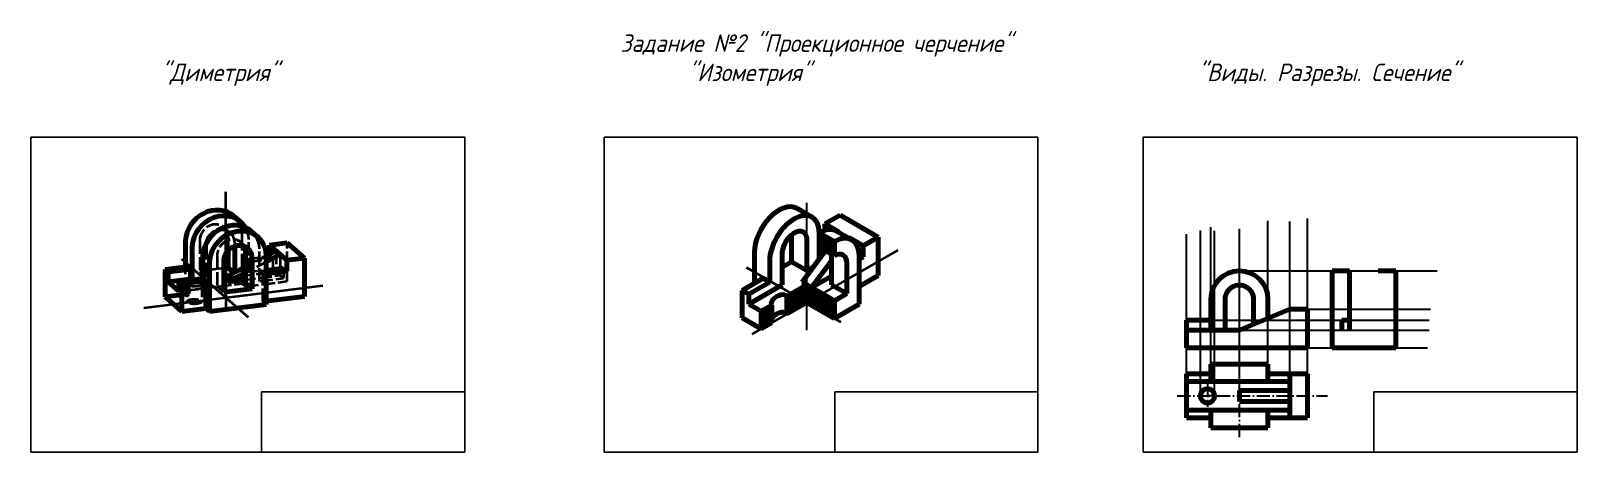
# Model space of a CAD drawing. Header units: millimetres. Extents: x 39 to 2522, y -272 to 427.
# Drawn here: x 1115 to 2522, y 44 to 427 of the extents above; entities that cross this region are included whole.
import ezdxf

# ---------------------------------------------------------------- set-up
doc = ezdxf.new("R2010")
doc.units = ezdxf.units.MM
doc.header["$MEASUREMENT"] = 0
doc.linetypes.add('ACAD_ISO02W100', pattern=[15, 12, -3])
doc.linetypes.add('ACAD_ISO10W100', pattern=[18, 12, -3, 0, -3])
for name, color, linetype, lineweight in [('аннотации', 1, 'Continuous', 40), ('Осевые', 4, 'ACAD_ISO10W100', 30), ('основной', 7, 'Continuous', 90), ('Основные', 7, 'Continuous', 80), ('Тонкие', 1, 'Continuous', 30), ('штриховой', 3, 'ACAD_ISO02W100', 40)]:
    doc.layers.add(name, color=color, linetype=linetype, lineweight=lineweight)
doc.styles.add('GOST', font='isocpeur.ttf', dxfattribs={"width": 0.9, "oblique": 15})

msp = doc.modelspace()

# ---------------------------------------------------------------- texts
at = {"layer": 'Defpoints', "insert": (1137.18, 424.35), "char_height": 16, "width": 1384.9779, "attachment_point": 1, "style": 'GOST'}
msp.add_mtext('\\pxqc,t42;Задание №2 "Проекционное черчение"\\P\\pq*,t6,36,65;^I"Диметрия"^I"Изометрия"^I"Виды. Разрезы. Сечение"', dxfattribs=at)

# ---------------------------------------------------------------- hatches: boundary and pattern name
at = {"layer": 'Тонкие', "transparency": 33554687}
h = msp.add_hatch(dxfattribs=at)
h.set_pattern_fill('ANSI31', color=256, scale=10, angle=75)
h.paths.add_polyline_path([(1846.22, 181.61), (1834.97, 188.11), (1821.11, 180.11), (1825.44, 177.61), (1832.37, 173.61), (1846.22, 165.61)])
h.paths.add_polyline_path([(1834.97, 188.11), (1821.11, 196.11), (1821.11, 180.11)])
h.paths.add_polyline_path([(1846.22, 235.61), (1832.37, 243.61), (1832.37, 230.61), (1846.22, 222.61)])
h = msp.add_hatch(dxfattribs=at)
h.set_pattern_fill('ANSI31', color=256, scale=10, angle=15)
h.paths.add_polyline_path([(1807.25, 188.11), (1802.86, 185.57), (1802.86, 169.57), (1821.11, 180.11)])
h.paths.add_polyline_path([(1821.11, 196.11), (1807.25, 188.11), (1821.11, 180.11), (1821.11, 185.11)])
h.paths.add_polyline_path([(1789.13, 177.64), (1779.54, 172.11), (1779.54, 156.11), (1789.13, 161.64)])

# ---------------------------------------------------------------- linework, layer by layer
at = {"layer": 'Defpoints'}
for p, q in [((1114.83, 330.76), (1114.83, 43.76)), ((1509.83, 330.76), (1114.83, 330.76)), ((1509.83, 43.76), (1509.83, 330.76)), ((1636.48, 330.76), (1636.48, 43.76)), ((2031.48, 330.76), (1636.48, 330.76)), ((2031.48, 43.76), (2031.48, 330.76)), ((2127.16, 330.76), (2127.16, 43.76)), ((2522.16, 330.76), (2127.16, 330.76)), ((2522.16, 43.76), (2522.16, 330.76)), ((1509.83, 98.76), (1324.83, 98.76)), ((1324.83, 98.76), (1324.83, 43.76)), ((2031.48, 98.76), (1846.48, 98.76)), ((1846.48, 98.76), (1846.48, 43.76)), ((2522.16, 98.76), (2337.16, 98.76)), ((2337.16, 98.76), (2337.16, 43.76)), ((1114.83, 43.76), (1509.83, 43.76)), ((1636.48, 43.76), (2031.48, 43.76)), ((2127.16, 43.76), (2522.16, 43.76))]:
    msp.add_line(p, q, dxfattribs=at)
at = {"layer": 'аннотации'}
for p, q in [((1292.6, 173.63), (1292.31, 280.75)), ((1903.78, 227.84), (1770.95, 151.14)), ((1312.86, 166.53), (1252.31, 219.51)), ((1316.23, 214.38), (1316.23, 214.38)), ((1335.05, 219.74), (1335.05, 219.74)), ((1766.08, 211.88), (1852.17, 162.17)), ((1217.58, 175.17), (1380.39, 195.52))]:
    msp.add_line(p, q, dxfattribs=at)
at = {"layer": 'Осевые'}
for p, q in [((2214.76, 57.43), (2214.76, 132.49)), ((2166.76, 107.96), (2166.76, 94.96)), ((2185.76, 105.85), (2185.76, 84.86)), ((2158.21, 94.96), (2295.08, 94.96)), ((2192.26, 94.96), (2185.76, 94.96)), ((2214.76, 94.96), (2214.76, 94.96)), ((2214.76, 94.96), (2214.76, 94.96)), ((2214.76, 94.96), (2214.76, 94.96))]:
    msp.add_line(p, q, dxfattribs=at)
at = {"layer": 'основной'}
for p, q in [((1299.55, 258.8), (1305.57, 253.53)), ((1825.71, 257.89), (1811.85, 265.89)), ((1837.56, 251.61), (1851.42, 259.61)), ((1886.06, 239.61), (1851.42, 259.61)), ((1315.35, 244.97), (1321.37, 239.7)), ((1807.25, 217.11), (1807.25, 241.78)), ((1832.37, 230.61), (1832.37, 243.61)), ((1846.22, 235.61), (1832.37, 243.61)), ((1832.37, 243.61), (1832.37, 219.61)), ((1837.56, 251.61), (1837.56, 245.86)), ((1837.56, 251.61), (1850.55, 244.11)), ((1862.08, 237.08), (1848.23, 245.08)), ((1850.36, 243.85), (1850.55, 244.11)), ((1886.06, 239.61), (1872.2, 231.61)), ((1886.06, 204.61), (1886.06, 239.61)), ((1255.6, 212.44), (1255.6, 236.4)), ((1261.62, 201.56), (1261.62, 231.13)), ((1294.31, 227.32), (1294.3, 211.67)), ((1300.34, 231.32), (1300.32, 207.34)), ((1310.13, 225.84), (1310.11, 197.84)), ((1329.03, 222.37), (1338.06, 227.11)), ((1347.92, 234.36), (1332.04, 232.38)), ((1332.04, 232.38), (1332.04, 223.95)), ((1332.04, 232.38), (1347.85, 218.55)), ((1341.82, 223.82), (1338.06, 227.11)), ((1347.92, 234.36), (1363.72, 220.53)), ((1773.48, 197.61), (1773.48, 225.61)), ((1816.78, 198.61), (1838.08, 227.31)), ((1821.11, 209.11), (1821.11, 237.11)), ((1846.22, 222.61), (1832.37, 230.61)), ((1832.37, 224.61), (1837.56, 227.61)), ((1846.22, 222.61), (1846.22, 235.61)), ((1859.02, 238.85), (1859.21, 239.11)), ((1872.2, 231.61), (1859.21, 239.11)), ((1872.2, 231.61), (1872.2, 221.61)), ((1237.16, 210.14), (1258.99, 212.87)), ((1258.99, 212.87), (1261.62, 210.56)), ((1271.41, 202), (1271.41, 222.57)), ((1277.43, 171.73), (1277.43, 217.3)), ((1290.31, 217.34), (1290.33, 189.35)), ((1294.3, 211.67), (1290.31, 211.17)), ((1294.3, 211.67), (1299.65, 206.98)), ((1316.15, 220.57), (1316.13, 192.57)), ((1329.03, 217.11), (1341.82, 223.82)), ((1329.03, 178.18), (1329.03, 223.52)), ((1329.03, 209.2), (1344.84, 211.18)), ((1347.85, 208.55), (1344.84, 211.18)), ((1363.72, 220.53), (1347.85, 218.55)), ((1347.85, 218.55), (1347.85, 208.55)), ((1363.72, 185.53), (1363.72, 220.53)), ((1787.33, 198.61), (1787.33, 217.61)), ((1798.59, 196.11), (1798.59, 224.11)), ((1807.25, 217.11), (1798.59, 212.11)), ((1821.11, 209.11), (1807.25, 217.11)), ((1821.11, 209.11), (1827.17, 212.61)), ((1825.44, 193.61), (1843.63, 218.11)), ((1843.63, 196.11), (1843.63, 224.11)), ((1857.48, 188.11), (1857.48, 216.11)), ((1872.2, 221.61), (1868.72, 223.62)), ((1868.74, 178.61), (1868.74, 223.21)), ((1872.2, 221.61), (1868.74, 219.61)), ((1237.16, 185.14), (1237.16, 210.14)), ((1239.79, 207.83), (1237.16, 210.14)), ((1239.79, 207.83), (1261.62, 210.56)), ((1239.79, 207.83), (1239.79, 198.83)), ((1239.79, 198.83), (1261.62, 201.56)), ((1239.79, 198.83), (1249.58, 190.27)), ((1249.58, 199.27), (1271.41, 202)), ((1252.21, 196.97), (1249.58, 199.27)), ((1249.58, 199.27), (1249.58, 190.27)), ((1252.21, 196.97), (1274.04, 199.7)), ((1261.62, 210.56), (1261.62, 201.56)), ((1274.04, 199.7), (1271.41, 202)), ((1274.04, 174.7), (1274.04, 199.7)), ((1290.43, 202.15), (1307.2, 210.94)), ((1294.2, 198.86), (1290.43, 202.15)), ((1294.2, 198.86), (1307.2, 205.68)), ((1294.2, 198.86), (1307.2, 200.49)), ((1316.13, 192.57), (1310.11, 197.84)), ((1329.03, 206.19), (1347.85, 208.55)), ((1762.22, 191.11), (1781.27, 202.11)), ((1768.28, 187.61), (1787.33, 198.61)), ((1787.33, 198.61), (1781.27, 202.11)), ((1825.44, 193.61), (1816.78, 198.61)), ((1825.44, 193.61), (1843.63, 204.11)), ((1868.74, 194.61), (1886.06, 204.61)), ((1237.16, 185.14), (1258.99, 187.87)), ((1237.16, 185.14), (1252.21, 171.97)), ((1252.21, 171.97), (1252.21, 196.97)), ((1290.33, 189.35), (1316.13, 192.57)), ((1326.02, 180.82), (1363.72, 185.53)), ((1762.22, 166.11), (1762.22, 191.11)), ((1768.28, 187.61), (1762.22, 191.11)), ((1768.28, 178.61), (1798.59, 196.11)), ((1768.28, 178.61), (1768.28, 187.61)), ((1802.86, 185.57), (1821.11, 196.11)), ((1802.86, 185.57), (1802.86, 169.57)), ((1821.11, 196.11), (1846.22, 181.61)), ((1821.11, 180.11), (1821.11, 196.11)), ((1821.11, 180.11), (1821.11, 185.11)), ((1857.48, 188.11), (1843.63, 196.11)), ((1846.22, 181.61), (1857.48, 188.11)), ((1252.21, 171.97), (1274.04, 174.7)), ((1277.43, 171.73), (1274.04, 174.7)), ((1277.43, 171.73), (1329.03, 178.18)), ((1779.54, 172.11), (1768.28, 178.61)), ((1779.54, 172.11), (1789.13, 177.64)), ((1779.54, 156.11), (1779.54, 172.11)), ((1789.13, 177.64), (1789.13, 161.64)), ((1821.11, 180.11), (1802.86, 169.57)), ((1821.11, 180.11), (1816.78, 177.61)), ((1821.11, 180.11), (1846.22, 165.61)), ((1821.11, 180.11), (1832.37, 173.61)), ((1821.11, 180.11), (1825.44, 177.61)), ((1846.22, 181.61), (1846.22, 165.61)), ((1846.22, 165.61), (1868.74, 178.61)), ((1779.54, 156.11), (1762.22, 166.11)), ((1789.13, 161.64), (1779.54, 156.11)), ((2166.76, 114.96), (2188.76, 114.96)), ((2166.76, 114.96), (2188.76, 114.96)), ((2166.76, 114.96), (2166.76, 107.96)), ((2188.76, 114.96), (2188.76, 123.96)), ((2188.76, 123.96), (2240.76, 123.96)), ((2188.76, 114.96), (2188.76, 107.96)), ((2240.76, 123.96), (2240.76, 114.96)), ((2240.76, 114.96), (2240.76, 107.96)), ((2240.76, 114.96), (2276.76, 114.96)), ((2276.76, 114.96), (2260.76, 114.96)), ((2260.76, 114.96), (2260.76, 94.96)), ((2276.76, 114.96), (2276.76, 94.96)), ((2166.76, 107.96), (2260.76, 107.96)), ((2166.76, 107.96), (2166.76, 94.96)), ((2260.76, 99.96), (2214.76, 99.96)), ((2214.76, 99.96), (2214.76, 94.96)), ((2260.76, 94.96), (2260.76, 99.96)), ((2166.76, 81.96), (2166.76, 94.96)), ((2214.76, 89.96), (2214.76, 94.96)), ((2260.76, 89.96), (2214.76, 89.96)), ((2260.76, 74.96), (2260.76, 94.96)), ((2276.76, 74.96), (2276.76, 94.96)), ((2166.76, 74.96), (2166.76, 81.96)), ((2166.76, 81.96), (2260.76, 81.96)), ((2166.76, 74.96), (2188.76, 74.96)), ((2188.76, 74.96), (2188.76, 81.96)), ((2188.76, 74.96), (2188.76, 65.96)), ((2240.76, 74.96), (2240.76, 81.96)), ((2240.76, 74.96), (2276.76, 74.96)), ((2240.76, 65.96), (2240.76, 74.96)), ((2188.76, 65.96), (2240.76, 65.96))]:
    msp.add_line(p, q, dxfattribs=at)
msp.add_circle((2185.76, 94.96), 6.5, dxfattribs=at)
for centre, major_axis, ratio, start_param, end_param in [((1795.99, 238.42), (15.86, 27.47), 0.5819672, 6.2831853, 8.6360944), ((1281.4, 238.06), (-18.15, -20.74), 0.8867925, 9.424778, 11.7186307), ((1287.42, 232.79), (-18.15, -20.74), 0.8867925, 9.155581, 11.7186307), ((1809.85, 230.42), (15.86, 27.47), 0.5819672, 5.5090788, 8.6360944), ((1297.21, 224.23), (-18.15, -20.74), 0.8867925, 9.424778, 11.7186307), ((1287.42, 232.79), (-9.07, -10.37), 0.8867925, 4.2134382, 5.2113398), ((1303.23, 218.96), (-18.15, -20.74), 0.8867925, 8.6883349, 11.7186307), ((1809.85, 230.61), (7.93, 13.74), 0.5819672, 5.4785306, 8.6506714), ((1832.37, 217.61), (15.86, 27.47), 0.5819672, 6.2831853, 7.064601), ((1846.22, 209.61), (15.86, 27.47), 0.5819672, 5.5090788, 7.064601), ((1303.23, 218.96), (-9.07, -10.37), 0.8867925, 2.3540382, 5.4956309), ((1297.21, 224.23), (-9.07, -10.37), 0.8867925, 2.3540382, 2.8081138), ((1846.22, 209.61), (7.93, 13.74), 0.5819672, 5.4785306, 7.0646866), ((1795.99, 181.61), (-6.91, -3.89), 0.5813367, 3.1604701, 6.3020628), ((1795.99, 165.61), (-6.91, -3.89), 0.5813367, 3.1604701, 5.6319009)]:
    msp.add_ellipse(centre, major_axis=major_axis, ratio=ratio, start_param=start_param, end_param=end_param, dxfattribs=at)
at = {"layer": 'Основные'}
for p, q in [((2299.14, 138.87), (2299.14, 208.87)), ((2299.14, 208.87), (2315.14, 208.87)), ((2315.14, 208.87), (2315.14, 154.87)), ((2357.14, 208.87), (2341.14, 208.87)), ((2357.14, 138.87), (2357.14, 208.87)), ((2227.76, 183.02), (2227.76, 160.24)), ((2188.76, 163.87), (2188.76, 182.87)), ((2201.76, 182.87), (2201.76, 154.87)), ((2214.76, 154.87), (2260.76, 173.87)), ((2240.76, 182.87), (2240.76, 165.61)), ((2276.76, 173.87), (2260.76, 173.87)), ((2276.76, 138.87), (2276.76, 173.87)), ((2166.76, 138.87), (2166.76, 163.87)), ((2166.76, 163.87), (2188.76, 163.87)), ((2166.76, 138.87), (2166.76, 154.87)), ((2166.76, 154.87), (2214.76, 154.87)), ((2188.76, 154.87), (2188.76, 163.87)), ((2315.14, 163.87), (2308.14, 163.87)), ((2308.14, 163.87), (2308.14, 154.87)), ((2166.76, 138.87), (2276.76, 138.87)), ((2299.14, 138.87), (2357.14, 138.87))]:
    msp.add_line(p, q, dxfattribs=at)
for centre, radius, start, end in [((2214.76, 182.87), 26, 359.95732, 179.95732), ((2214.76, 182.85), 13, 0, 180.36725)]:
    msp.add_arc(centre, radius, start, end, dxfattribs=at)
at = {"layer": 'Тонкие'}
for p, q in [((1821.11, 154.91), (1821.11, 270.85)), ((2240.76, 123.96), (2240.76, 254.32)), ((2260.76, 114.96), (2260.76, 253.72)), ((2276.76, 114.96), (2276.76, 256.43)), ((2166.76, 107.96), (2166.76, 242.27)), ((2179.26, 94.96), (2179.26, 245.58)), ((2188.76, 123.96), (2188.76, 248.6)), ((2192.26, 94.96), (2192.26, 245.28)), ((2214.76, 92.74), (2214.76, 247.09)), ((2214.76, 208.87), (2394.86, 208.87)), ((2276.76, 173.87), (2388.88, 173.87)), ((2188.76, 163.87), (2387.62, 163.87)), ((2214.76, 154.87), (2387.62, 154.87)), ((2276.76, 138.87), (2386.04, 138.87))]:
    msp.add_line(p, q, dxfattribs=at)
at = {"layer": 'штриховой'}
for p, q in [((1290.48, 248.43), (1296.5, 243.16)), ((1294.32, 239.67), (1294.31, 227.32)), ((1307.2, 231.84), (1307.2, 242.61)), ((1268.48, 236.44), (1268.5, 208.44)), ((1274.5, 231.17), (1274.52, 203.18)), ((1300.34, 234.4), (1300.34, 231.32)), ((1312.3, 229.33), (1306.28, 234.6)), ((1307.2, 197.28), (1307.2, 231.84)), ((1313.22, 207.92), (1313.22, 237.34)), ((1323, 199.36), (1323, 229.02)), ((1338.06, 227.11), (1338.06, 208.11)), ((1347.92, 199.36), (1347.92, 234.36)), ((1255.6, 190.83), (1255.6, 212.44)), ((1258.99, 212.87), (1258.99, 187.87)), ((1290.31, 211.17), (1268.5, 208.44)), ((1284.33, 222.62), (1284.31, 194.61)), ((1307.2, 210.94), (1329.03, 222.37)), ((1307.2, 205.68), (1329.03, 217.11)), ((1310.21, 219.65), (1332.04, 222.38)), ((1310.21, 194.65), (1310.21, 219.65)), ((1310.21, 219.65), (1313.22, 217.01)), ((1313.22, 217.01), (1335.05, 219.74)), ((1332.04, 223.95), (1332.04, 222.38)), ((1335.05, 219.74), (1332.04, 222.38)), ((1335.05, 219.74), (1335.09, 210.65)), ((1341.82, 223.82), (1341.82, 204.82)), ((1344.84, 211.18), (1344.87, 202.09)), ((1255.6, 190.83), (1307.2, 197.28)), ((1261.62, 201.56), (1274.52, 203.18)), ((1268.5, 208.44), (1271.41, 205.9)), ((1271.41, 205.9), (1274.52, 203.18)), ((1271.41, 202), (1271.41, 193)), ((1274.52, 203.18), (1274.52, 203.18)), ((1290.43, 202.15), (1338.06, 208.11)), ((1299.65, 206.98), (1300.32, 206.4)), ((1300.32, 207.34), (1300.32, 206.4)), ((1307.2, 200.49), (1341.82, 204.82)), ((1307.2, 197.28), (1310.21, 194.65)), ((1310.21, 194.65), (1347.92, 199.36)), ((1313.26, 207.92), (1335.09, 210.65)), ((1323, 208.45), (1329.03, 209.2)), ((1323, 208.45), (1326.02, 205.82)), ((1323.04, 199.36), (1344.87, 202.09)), ((1326.02, 205.82), (1329.03, 206.19)), ((1326.02, 180.82), (1326.02, 205.82)), ((1341.82, 204.82), (1344.87, 202.09)), ((1249.58, 190.27), (1271.41, 193)), ((1255.6, 190.83), (1258.99, 187.87)), ((1256.65, 196.91), (1256.65, 180.91)), ((1270.43, 196.91), (1270.43, 180.91)), ((1271.41, 193), (1284.31, 194.61)), ((1290.33, 189.35), (1284.31, 194.61)), ((1329.03, 178.18), (1326.02, 180.82))]:
    msp.add_line(p, q, dxfattribs=at)
for centre, major_axis, start_param, end_param in [((1281.4, 238.06), (-18.15, -20.74), 9.2603722, 9.424778), ((1281.4, 238.06), (-18.15, -20.74), 8.6883349, 9.2603722), ((1281.4, 238.06), (-9.07, -10.37), 2.3540382, 5.4956309), ((1287.42, 232.79), (-9.07, -10.37), 2.3540382, 4.2134382), ((1287.42, 232.79), (-18.15, -20.74), 8.9807021, 9.155581), ((1287.42, 232.79), (-18.15, -20.74), 8.6883349, 8.9807021), ((1297.21, 224.23), (-18.15, -20.74), 9.2603722, 9.424778), ((1297.21, 224.23), (-18.15, -20.74), 8.6973763, 9.2603722), ((1287.42, 232.79), (-9.07, -10.37), 5.2113398, 5.4956309), ((1297.21, 224.23), (-9.07, -10.37), 2.8081138, 5.4956309)]:
    msp.add_ellipse(centre, major_axis=major_axis, ratio=0.8867925, start_param=start_param, end_param=end_param, dxfattribs=at)
for centre in [(1263.54, 196.91), (1263.54, 180.91)]:
    msp.add_ellipse(centre, major_axis=(6.89, 0), ratio=0.3301887, dxfattribs=at)

msp.set_redraw_order([(e.dxf.handle, doc.entitydb.next_handle()) for e in msp.query("TEXT MTEXT ATTDEF DIMENSION ARC_DIMENSION")])  # texts and dimensions are drawn at this point

doc.saveas('drawing.dxf')
